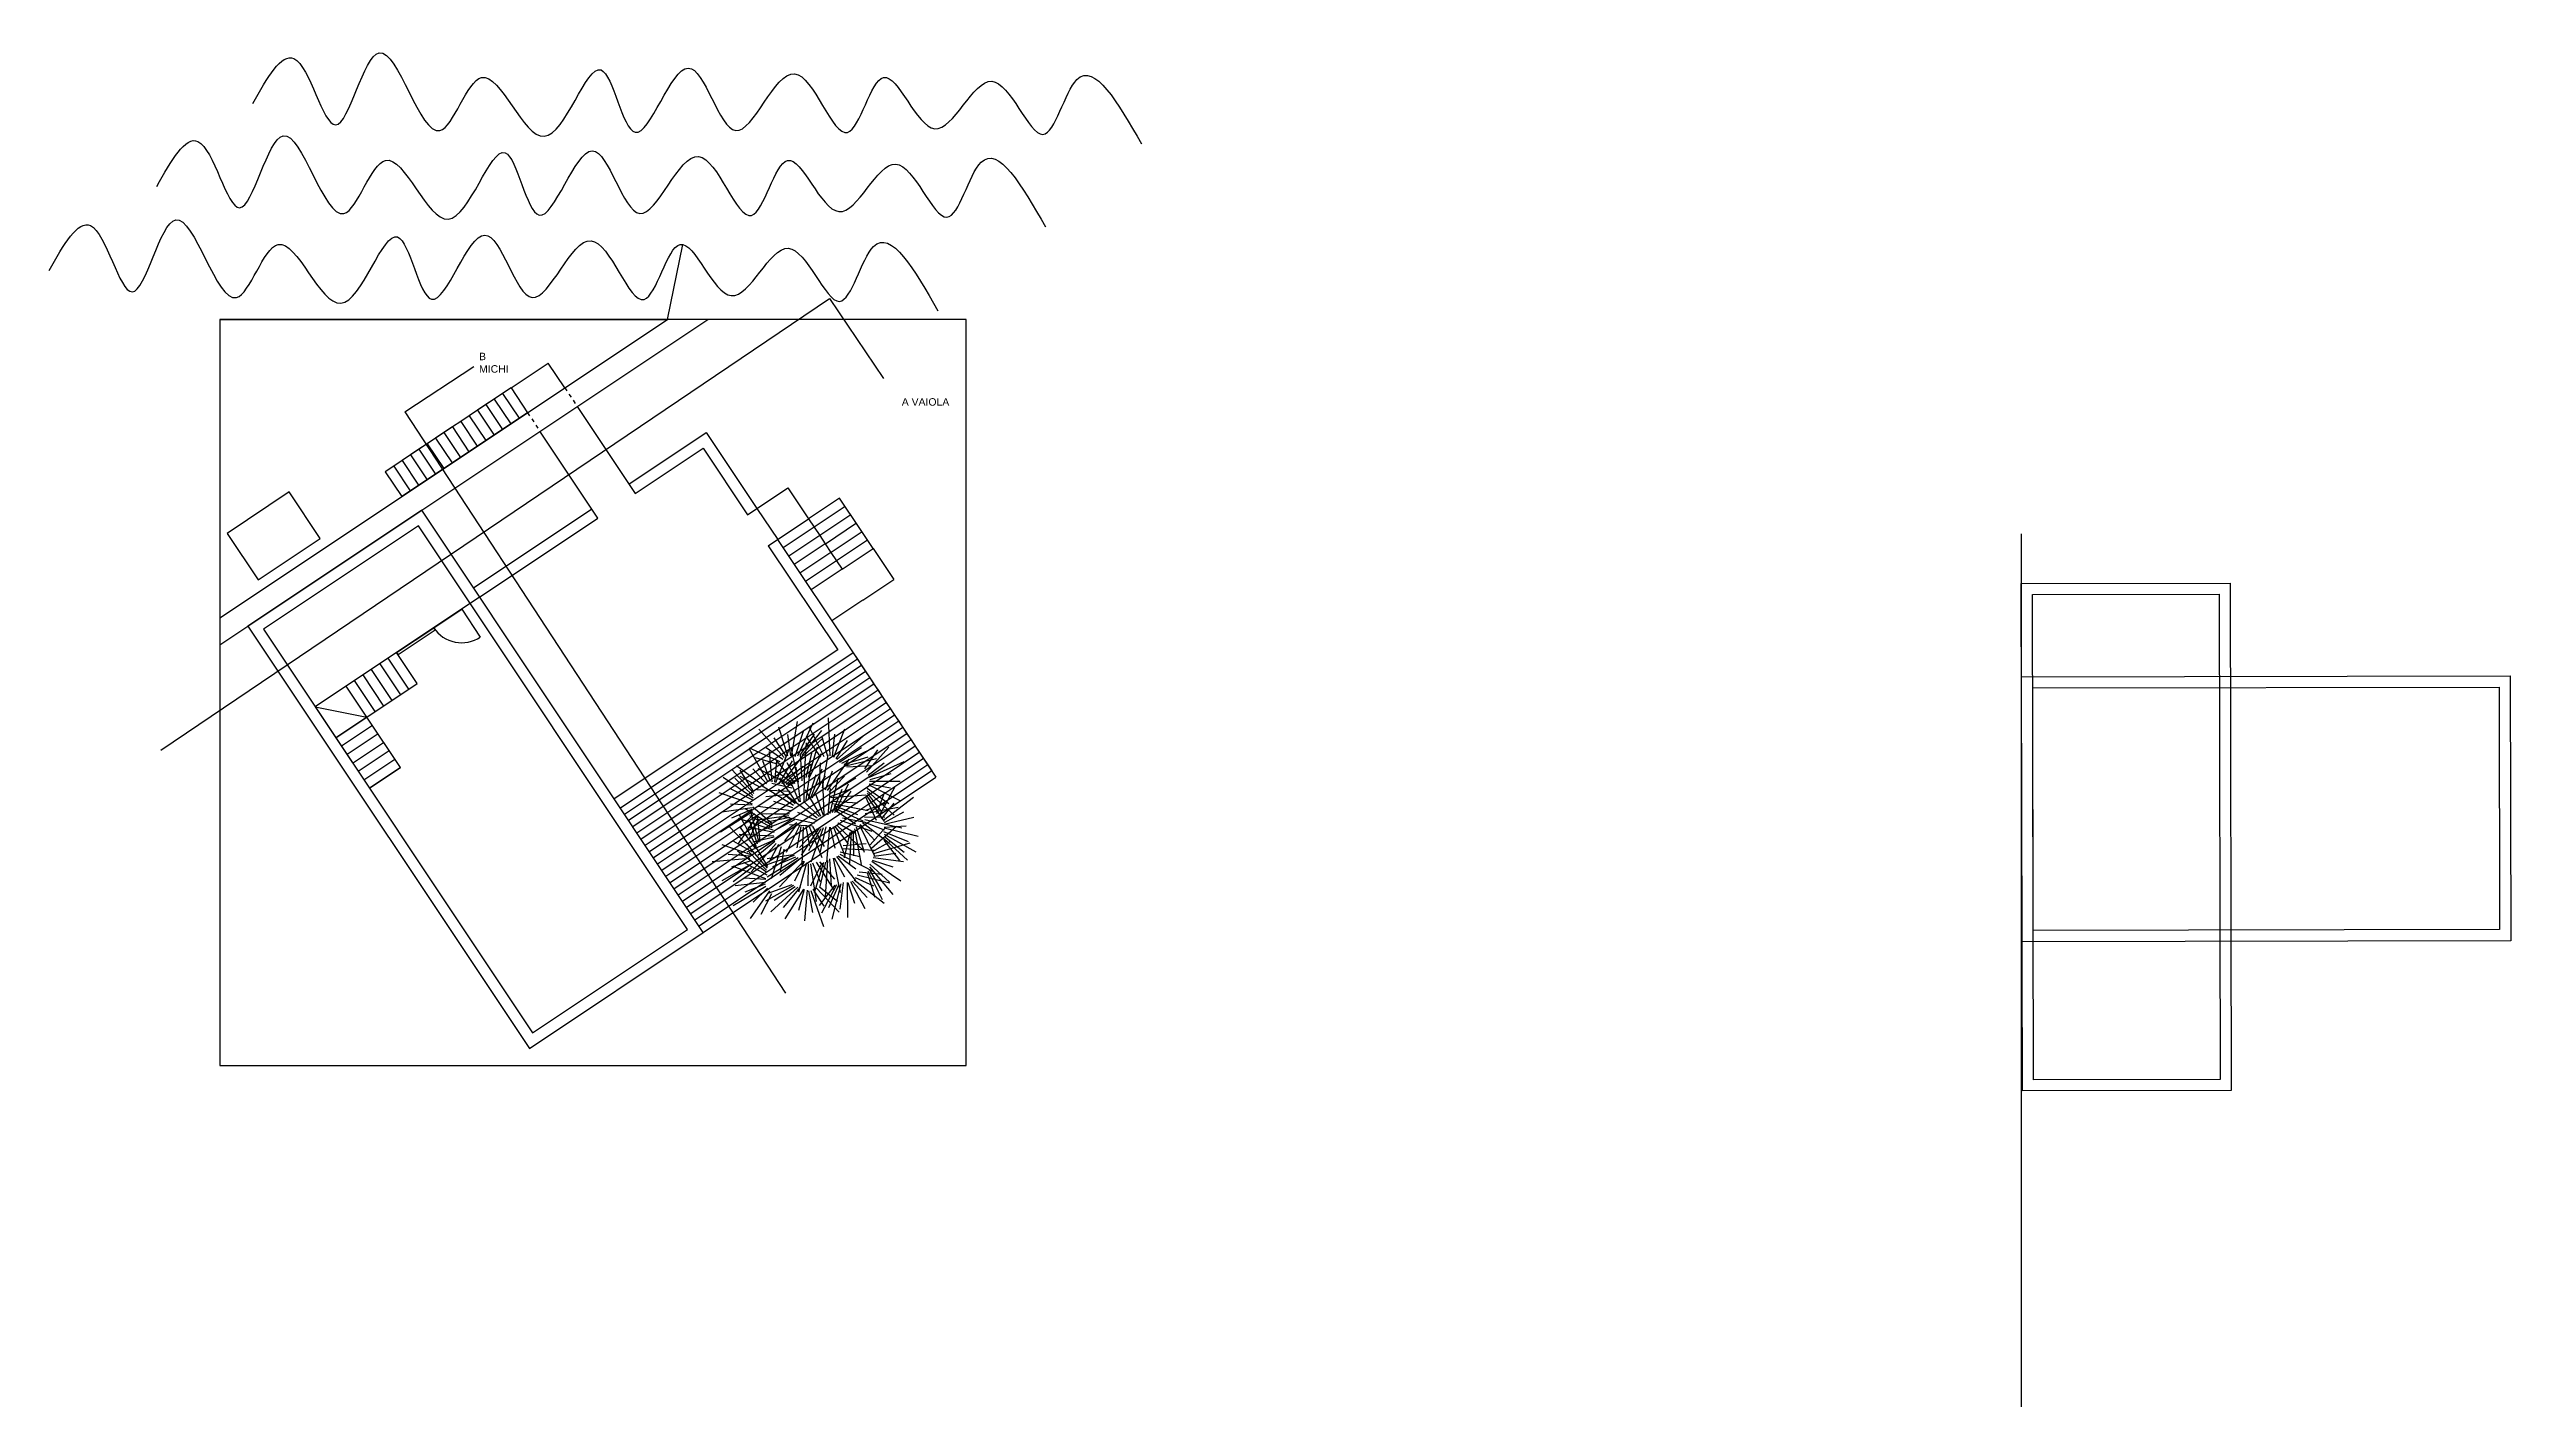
# Model space of a CAD drawing. Header units: inches. Extents: x -53 to 161, y -4 to 148.
# Drawn here: x 95.3 to 161.3, y 16.7 to 53.1 of the extents above; entities that cross this region are included whole.
import ezdxf

# ---------------------------------------------------------------- set-up
doc = ezdxf.new("R2010")
doc.units = ezdxf.units.IN
doc.header["$MEASUREMENT"] = 0
doc.linetypes.add('ACAD_ISO07W100', pattern=[3, 0, -3])
doc.linetypes.add('DOT2', pattern=[0.125, 0, -0.125])
doc.layers.add('PIANTE', color=7, linetype='Continuous', true_color=0x007a00)
doc.layers.add('PRIMOPIANO', color=151, linetype='Continuous')
doc.styles.get("Standard").update_dxf_attribs({"font": 'Arial.ttf'})

msp = doc.modelspace()

# ---------------------------------------------------------------- texts
at = {"char_height": 0.2, "attachment_point": 1}
for s, width, insert in [('B MICHI', 0.5568, (106.871, 44.951)), ('A VAIOLA', 3.49212, (118.202, 43.733))]:
    msp.add_mtext_dynamic_manual_height_columns(s, width=width, gutter_width=1, heights=[0], dxfattribs=dict(at, insert=insert))

# ---------------------------------------------------------------- blocks, each defined once
blk = doc.blocks.new('scale')
for p, q in [((32.529, 39.706), (33.529, 38.706)), ((33.529, 38.706), (33.529, 39.706)), ((33.799, 38.706), (33.799, 39.706)), ((34.069, 39.706), (34.069, 38.706)), ((34.339, 38.706), (34.339, 39.706)), ((34.609, 39.706), (34.609, 38.706)), ((34.879, 38.706), (34.879, 39.706)), ((33.529, 38.436), (32.529, 38.436)), ((34.069, 38.706), (34.069, 38.706)), ((33.529, 38.166), (32.529, 38.166)), ((32.529, 37.896), (33.529, 37.896)), ((33.529, 37.626), (32.529, 37.626)), ((32.529, 37.356), (33.529, 37.356)), ((33.528, 37.086), (32.529, 37.086))]:
    blk.add_line(p, q)
for points in [[(32.529, 38.706), (35.149, 38.706), (35.149, 39.706), (32.529, 39.706)], [(32.529, 37.086), (33.529, 37.086), (33.529, 38.706), (32.529, 38.706)]]:
    blk.add_lwpolyline(points, close=True)
blk = doc.blocks.new('albero')
for p, q in [((69.828, 34.754), (69.986, 35.68)), ((69.994, 34.761), (70.406, 35.646)), ((70.862, 34.76), (70.815, 35.777)), ((69.627, 34.716), (68.951, 35.476)), ((69.593, 34.661), (69.147, 34.973)), ((69.684, 34.747), (69.365, 35.243)), ((69.728, 34.746), (69.484, 35.528)), ((69.806, 34.755), (69.733, 35.333)), ((70.017, 34.065), (69.822, 34.983)), ((69.927, 34.74), (70.145, 35.421)), ((70.061, 34.781), (70.442, 35.335)), ((70.116, 34.768), (70.644, 35.44)), ((70.16, 34.767), (70.671, 35.229)), ((70.169, 34.132), (70.225, 35.107)), ((70.613, 34.725), (70.26, 35.232)), ((70.279, 34.184), (70.522, 35.003)), ((70.707, 34.732), (70.3, 35.533)), ((70.8, 34.739), (70.65, 35.262)), ((70.925, 34.749), (70.99, 35.335)), ((70.959, 34.72), (71.261, 35.481)), ((71.025, 34.678), (71.332, 35.173)), ((71.042, 34.664), (71.747, 35.283)), ((71.11, 34.59), (71.708, 34.982)), ((71.175, 34.564), (72.052, 34.993)), ((71.838, 34.322), (72.433, 34.995)), ((68.813, 33.749), (68.237, 34.38)), ((69.074, 33.958), (68.352, 34.493)), ((68.821, 33.792), (68.45, 34.372)), ((69.524, 34.597), (68.704, 34.963)), ((69.2, 34.052), (68.704, 34.941)), ((69.154, 34.006), (68.787, 34.407)), ((69.456, 34.532), (68.863, 34.704)), ((69.845, 33.955), (68.935, 34.412)), ((69.262, 34.071), (69.058, 34.624)), ((69.305, 34.06), (69.236, 34.876)), ((69.382, 34.052), (69.437, 34.631)), ((69.404, 34.046), (69.759, 34.915)), ((69.885, 34.005), (69.406, 34.348)), ((69.927, 34.02), (69.411, 34.657)), ((69.498, 34.011), (69.858, 34.628)), ((69.568, 34.016), (70.162, 34.791)), ((69.637, 34.022), (70.129, 34.48)), ((69.688, 33.997), (70.349, 34.539)), ((69.996, 34.057), (69.715, 34.567)), ((69.731, 33.987), (70.33, 34.327)), ((70.065, 33.523), (69.951, 34.455)), ((70.114, 34.088), (70.066, 34.801)), ((70.222, 33.577), (70.363, 34.543)), ((70.223, 34.175), (70.373, 34.831)), ((70.321, 34.199), (70.625, 34.817)), ((70.337, 33.619), (70.65, 34.414)), ((70.577, 33.952), (70.601, 34.569)), ((70.656, 33.901), (70.814, 34.786)), ((70.735, 33.851), (70.93, 34.358)), ((70.796, 33.83), (71.372, 34.67)), ((71.24, 34.538), (71.884, 34.729)), ((71.274, 34.493), (72.107, 34.683)), ((71.308, 34.464), (71.996, 34.502)), ((71.797, 34.406), (72.138, 34.921)), ((71.88, 34.237), (72.31, 34.569)), ((71.921, 34.188), (72.849, 34.607)), ((68.779, 33.462), (67.892, 33.771)), ((68.8, 33.627), (67.995, 34.18)), ((68.809, 33.558), (68.174, 33.885)), ((68.791, 33.697), (68.308, 34.164)), ((68.993, 33.91), (68.451, 34.206)), ((69.793, 33.806), (68.895, 33.844)), ((69.884, 33.429), (69.018, 33.964)), ((69.753, 33.721), (69.139, 33.662)), ((69.832, 33.891), (69.304, 34.016)), ((69.929, 33.475), (69.482, 33.859)), ((69.972, 33.487), (69.514, 34.166)), ((70.519, 33.087), (69.696, 33.686)), ((70.044, 33.518), (69.808, 34.05)), ((70.164, 33.538), (70.178, 34.253)), ((70.611, 33.138), (70.205, 33.85)), ((70.281, 33.616), (70.487, 34.256)), ((70.38, 33.631), (70.737, 34.22)), ((70.685, 33.164), (70.491, 33.713)), ((70.707, 33.168), (70.664, 34.106)), ((70.806, 33.175), (70.874, 33.887)), ((70.84, 33.783), (71.245, 34.211)), ((70.849, 33.74), (71.55, 34.165)), ((70.868, 33.209), (71.081, 34.162)), ((70.877, 33.666), (71.42, 33.876)), ((70.881, 33.645), (71.818, 33.714)), ((70.929, 33.244), (71.182, 33.866)), ((70.985, 33.243), (71.358, 34.012)), ((71.029, 33.251), (71.429, 33.811)), ((71.811, 33.664), (72.1, 33.038)), ((71.826, 33.706), (72.309, 33.002)), ((71.854, 33.755), (72.269, 33.226)), ((71.855, 33.895), (72.44, 33.483)), ((71.855, 33.825), (72.577, 33.167)), ((71.898, 33.985), (72.734, 33.558)), ((71.906, 34.006), (72.479, 33.903)), ((71.92, 34.083), (72.739, 34.083)), ((71.935, 34.125), (72.503, 34.281)), ((72.119, 33.215), (72.333, 33.794)), ((72.178, 33.142), (72.602, 33.934)), ((68.784, 33.258), (67.922, 32.717)), ((68.771, 33.362), (67.959, 33.251)), ((68.775, 33.441), (68.193, 33.464)), ((68.762, 33.319), (68.22, 33.087)), ((68.885, 33.137), (68.388, 32.389)), ((69.333, 32.769), (68.406, 33.076)), ((68.893, 32.33), (68.426, 33.187)), ((68.832, 33.215), (68.452, 32.827)), ((69.311, 32.89), (68.582, 33.336)), ((68.937, 33.059), (68.67, 32.502)), ((68.917, 32.396), (68.698, 33.031)), ((69.305, 32.833), (68.71, 33.147)), ((68.96, 32.432), (68.733, 33.256)), ((69.307, 32.934), (68.789, 33.387)), ((69.755, 33.154), (68.909, 33.035)), ((68.987, 32.467), (68.919, 33.153)), ((69.82, 33.285), (68.929, 33.401)), ((69.848, 33.075), (68.938, 32.722)), ((69.724, 33.185), (69.036, 33.206)), ((69.786, 33.107), (69.128, 32.971)), ((69.773, 33.204), (69.155, 33.198)), ((69.911, 33.043), (69.282, 32.704)), ((69.866, 33.367), (69.351, 33.537)), ((70.444, 32.949), (69.564, 33.132)), ((70.497, 33.027), (69.995, 33.236)), ((70.567, 33.13), (70.15, 33.547)), ((70.892, 33.545), (71.605, 33.497)), ((70.928, 33.485), (71.886, 33.298)), ((70.963, 33.425), (71.593, 33.189)), ((70.964, 33.368), (71.743, 33.017)), ((70.974, 33.325), (71.545, 32.94)), ((71.131, 33.031), (71.98, 32.737)), ((71.194, 33.101), (71.799, 32.981)), ((71.763, 32.994), (72.311, 32.775)), ((71.788, 33.117), (72.331, 33.122)), ((71.791, 33.052), (72.783, 32.826)), ((71.806, 33.209), (72.686, 33.387)), ((71.824, 33.301), (72.406, 33.506)), ((72.237, 33.069), (72.58, 33.491)), ((72.289, 33.031), (73.097, 33.65)), ((72.312, 32.928), (73.11, 33.115)), ((72.317, 32.972), (72.834, 33.254)), ((68.747, 32.107), (67.973, 32.375)), ((68.8, 32.192), (68.149, 32.87)), ((68.786, 32.175), (68.278, 32.46)), ((69.358, 32.605), (68.421, 32.655)), ((68.87, 32.264), (68.452, 32.844)), ((69.181, 31.75), (68.623, 32.397)), ((69.378, 32.507), (68.63, 32.173)), ((69.361, 32.705), (68.66, 32.843)), ((69.42, 32.41), (68.743, 31.65)), ((69.36, 32.583), (68.795, 32.444)), ((69.191, 31.794), (68.836, 32.384)), ((69.382, 32.463), (68.926, 32.089)), ((69.973, 32.964), (69.217, 32.407)), ((69.478, 32.382), (69.221, 31.904)), ((69.988, 32.948), (69.64, 32.482)), ((70.05, 32.901), (69.685, 32.168)), ((70.391, 32.872), (69.775, 32.913)), ((70.081, 32.869), (69.967, 32.291)), ((70.512, 32.806), (70.043, 32.302)), ((70.557, 32.809), (70.089, 32.094)), ((70.144, 32.853), (70.105, 31.836)), ((70.207, 32.868), (70.312, 32.335)), ((70.613, 32.801), (70.281, 32.216)), ((70.301, 32.868), (70.638, 32.035)), ((70.678, 32.827), (70.343, 31.91)), ((70.394, 32.867), (70.703, 32.332)), ((70.743, 32.853), (70.584, 32.156)), ((70.843, 32.848), (70.765, 31.912)), ((70.865, 32.849), (70.987, 32.28)), ((70.941, 32.865), (71.252, 32.107)), ((70.986, 32.867), (71.346, 32.401)), ((71.039, 32.904), (71.778, 32.204)), ((71.069, 32.961), (71.539, 32.689)), ((71.213, 32.359), (71.828, 32.413)), ((71.387, 32.701), (71.239, 32.028)), ((71.424, 32.726), (71.384, 31.872)), ((71.476, 32.747), (71.487, 32.075)), ((71.519, 32.803), (71.697, 31.843)), ((71.561, 32.858), (71.779, 32.178)), ((71.65, 32.904), (72.059, 32.059)), ((71.669, 32.917), (72.063, 32.489)), ((71.727, 32.969), (72.379, 32.474)), ((71.938, 32.371), (72.344, 32.836)), ((71.968, 32.282), (72.646, 32.871)), ((71.998, 32.193), (72.468, 32.465)), ((72.032, 32.138), (73.008, 32.43)), ((72.292, 32.73), (72.955, 32.463)), ((72.302, 32.495), (72.726, 31.952)), ((72.306, 32.54), (72.938, 31.964)), ((72.308, 32.662), (73.161, 32.187)), ((72.313, 32.828), (73.225, 32.603)), ((72.315, 32.85), (72.897, 32.881)), ((72.323, 32.593), (72.848, 32.174)), ((68.712, 32.008), (67.698, 31.916)), ((68.746, 31.855), (67.964, 31.413)), ((68.72, 32.072), (68.131, 32.111)), ((68.735, 31.948), (68.22, 31.775)), ((69.14, 31.465), (68.262, 31.797)), ((68.757, 31.761), (68.267, 31.386)), ((69.166, 31.629), (68.376, 32.203)), ((69.173, 31.56), (68.547, 31.904)), ((69.159, 31.699), (68.688, 32.178)), ((69.896, 32.085), (69.087, 31.81)), ((70.002, 32.024), (69.174, 31.508)), ((69.86, 32.11), (69.179, 32.002)), ((69.55, 32.322), (69.282, 31.465)), ((69.935, 32.044), (69.314, 31.788)), ((70.145, 31.939), (69.507, 31.25)), ((70.07, 32.005), (69.515, 31.554)), ((69.622, 32.262), (69.521, 31.653)), ((70.163, 31.926), (69.909, 31.403)), ((70.233, 31.891), (70.011, 31.103)), ((70.27, 31.866), (70.266, 31.277)), ((70.642, 31.886), (70.332, 31.27)), ((70.334, 31.862), (70.485, 30.855)), ((70.393, 31.889), (70.596, 31.384)), ((70.683, 31.9), (70.434, 31.083)), ((70.485, 31.905), (70.972, 31.151)), ((70.578, 31.922), (70.981, 31.455)), ((70.739, 31.909), (70.584, 31.254)), ((70.794, 31.952), (70.73, 30.977)), ((70.85, 31.995), (70.892, 31.282)), ((70.947, 32.018), (71.134, 31.097)), ((70.968, 32.025), (71.244, 31.513)), ((71.037, 32.061), (71.547, 31.421)), ((71.079, 32.076), (71.555, 31.729)), ((71.12, 32.126), (72.026, 31.661)), ((71.133, 32.189), (71.66, 32.06)), ((71.173, 32.274), (72.07, 32.229)), ((71.874, 31.673), (72.26, 30.911)), ((71.909, 31.717), (72.25, 31.138)), ((71.918, 31.787), (72.547, 31.039)), ((71.928, 31.856), (72.453, 31.371)), ((71.983, 31.94), (72.755, 31.406)), ((71.993, 31.96), (72.547, 31.782)), ((72.017, 32.034), (72.829, 31.925)), ((72.037, 32.074), (72.621, 32.153)), ((69.14, 31.261), (68.264, 30.742)), ((69.129, 31.365), (68.315, 31.275)), ((69.135, 31.443), (68.554, 31.482)), ((69.119, 31.322), (68.572, 31.104)), ((69.237, 31.137), (68.72, 30.402)), ((69.186, 31.216), (68.796, 30.839)), ((69.287, 31.058), (69.005, 30.508)), ((69.877, 31.282), (69.134, 30.862)), ((69.837, 31.3), (69.189, 31.067)), ((69.993, 31.243), (69.276, 30.581)), ((69.923, 31.25), (69.361, 30.882)), ((70.063, 31.236), (69.602, 30.69)), ((70.149, 31.186), (69.651, 30.39)), ((70.169, 31.177), (70.017, 30.615)), ((70.245, 31.156), (70.174, 30.34)), ((70.285, 31.138), (70.391, 30.558)), ((70.349, 31.146), (70.686, 30.185)), ((70.402, 31.183), (70.696, 30.726)), ((70.49, 31.217), (71.109, 30.566)), ((70.991, 31.292), (70.57, 30.747)), ((70.577, 31.25), (71.061, 30.866)), ((71.035, 31.299), (70.635, 30.544)), ((71.091, 31.296), (70.815, 30.684)), ((71.153, 31.328), (70.906, 30.384)), ((71.216, 31.36), (71.122, 30.652)), ((71.316, 31.364), (71.325, 30.425)), ((71.338, 31.368), (71.512, 30.812)), ((71.413, 31.39), (71.792, 30.664)), ((71.456, 31.397), (71.858, 30.965)), ((71.506, 31.438), (72.307, 30.81)), ((71.531, 31.498), (72.024, 31.271)), ((71.586, 31.573), (72.459, 31.359)), ((71.642, 31.649), (72.256, 31.586)), ((71.854, 31.633), (72.057, 30.975))]:
    blk.add_line(p, q)

# ---------------------------------------------------------------- linework, layer by layer
at = {"ltscale": 0.5}
for p, q in [((111.924, 45.846), (112.331, 47.852)), ((107.054, 43.561), (106.829, 43.411)), ((107.278, 43.711), (107.054, 43.561)), ((107.054, 43.561), (107.498, 42.895)), ((107.503, 43.861), (107.278, 43.711)), ((107.278, 43.711), (107.722, 43.045)), ((107.728, 44.01), (107.503, 43.861)), ((107.503, 43.861), (107.947, 43.195)), ((106.155, 42.962), (105.931, 42.812)), ((106.38, 43.112), (106.155, 42.962)), ((106.155, 42.962), (106.599, 42.296)), ((106.604, 43.262), (106.38, 43.112)), ((106.38, 43.112), (106.824, 42.446)), ((106.829, 43.411), (106.604, 43.262)), ((106.604, 43.262), (107.048, 42.596)), ((106.829, 43.411), (107.273, 42.746)), ((105.257, 42.363), (105.032, 42.213)), ((105.481, 42.513), (105.257, 42.363)), ((105.257, 42.363), (105.7, 41.697)), ((105.706, 42.662), (105.481, 42.513)), ((105.481, 42.513), (105.925, 41.847)), ((105.931, 42.812), (105.706, 42.662)), ((105.706, 42.662), (106.15, 41.997)), ((105.931, 42.812), (106.374, 42.147)), ((104.583, 41.914), (104.358, 41.764)), ((104.358, 41.764), (104.802, 41.098)), ((104.807, 42.063), (104.583, 41.914)), ((104.583, 41.914), (105.026, 41.248)), ((105.032, 42.213), (104.807, 42.063)), ((104.807, 42.063), (105.251, 41.398)), ((105.032, 42.213), (105.476, 41.548)), ((114.07, 40.609), (115.148, 41.331)), ((115.148, 41.331), (115.704, 40.501)), ((116.537, 41.053), (115.705, 40.499)), ((116.732, 40.762), (116.537, 41.053)), ((114.319, 40.776), (114.876, 39.945)), ((114.624, 39.777), (115.704, 40.501)), ((115.854, 40.276), (115.022, 39.722)), ((115.704, 40.501), (115.854, 40.276)), ((115.854, 40.276), (116.004, 40.052)), ((116.687, 40.829), (115.855, 40.274)), ((116.837, 40.604), (116.005, 40.049)), ((116.987, 40.38), (116.155, 39.825)), ((116.882, 40.537), (116.732, 40.762)), ((117.436, 39.706), (116.882, 40.537)), ((116.004, 40.052), (115.172, 39.497)), ((116.153, 39.827), (115.321, 39.272)), ((116.303, 39.602), (115.471, 39.048)), ((116.004, 40.052), (116.153, 39.827)), ((116.153, 39.827), (116.303, 39.602)), ((116.303, 39.602), (116.453, 39.378)), ((117.137, 40.155), (116.305, 39.6)), ((117.286, 39.93), (116.454, 39.375)), ((116.603, 39.153), (117.436, 39.706)), ((117.436, 39.706), (117.991, 38.874)), ((116.453, 39.378), (115.621, 38.823)), ((116.603, 39.153), (115.771, 38.598)), ((116.453, 39.378), (116.603, 39.153)), ((106.887, 38.402), (102.478, 35.462)), ((117.157, 38.321), (116.325, 37.766)), ((117.157, 38.321), (117.991, 38.874)), ((105.656, 37.581), (106.405, 38.081)), ((106.405, 38.081), (106.904, 37.332)), ((104.658, 36.915), (105.656, 37.581)), ((105.697, 37.52), (104.699, 36.854)), ((105.656, 37.581), (105.697, 37.52)), ((105.674, 37.555), (105.657, 37.581)), ((104.658, 36.915), (104.699, 36.854)), ((117.011, 36.738), (110.77, 32.578)), ((117.122, 36.572), (110.881, 32.412)), ((117.233, 36.405), (110.992, 32.245)), ((116.9, 36.905), (117.011, 36.738)), ((117.011, 36.738), (117.122, 36.572)), ((117.122, 36.572), (117.233, 36.405)), ((117.233, 36.405), (117.344, 36.239)), ((117.344, 36.239), (111.103, 32.079)), ((117.454, 36.073), (111.214, 31.912)), ((117.566, 35.906), (111.325, 31.746)), ((117.676, 35.74), (111.436, 31.58)), ((117.343, 36.239), (117.454, 36.073)), ((117.455, 36.073), (117.566, 35.906)), ((117.565, 35.906), (117.676, 35.74)), ((117.676, 35.74), (117.787, 35.573)), ((117.787, 35.573), (111.547, 31.413)), ((117.898, 35.407), (111.658, 31.247)), ((118.009, 35.241), (111.769, 31.08)), ((118.121, 35.075), (111.88, 30.914)), ((117.787, 35.573), (117.898, 35.407)), ((117.898, 35.407), (118.009, 35.241)), ((118.01, 35.241), (118.121, 35.075)), ((118.12, 35.074), (118.231, 34.908)), ((118.231, 34.908), (111.991, 30.747)), ((118.342, 34.741), (112.102, 30.581)), ((118.453, 34.575), (112.212, 30.415)), ((118.564, 34.409), (112.323, 30.248)), ((118.231, 34.908), (118.342, 34.741)), ((118.342, 34.741), (118.453, 34.575)), ((118.453, 34.575), (118.564, 34.409)), ((118.564, 34.409), (118.675, 34.242)), ((118.675, 34.242), (112.434, 30.082)), ((118.786, 34.076), (112.545, 29.915)), ((118.897, 33.909), (112.656, 29.749)), ((119.008, 33.743), (112.767, 29.583)), ((118.675, 34.242), (118.786, 34.076)), ((118.786, 34.076), (118.897, 33.909)), ((118.897, 33.909), (119.008, 33.743))]:
    msp.add_line(p, q, dxfattribs=at)
at = {"color": 6}
for p, q in [((98.343, 34.303), (116.265, 46.401)), ((116.265, 46.401), (117.711, 44.26)), ((104.878, 43.371), (106.735, 44.586)), ((104.878, 43.371), (115.081, 27.786))]:
    msp.add_line(p, q, dxfattribs=at)
for p, q in [((99.924, 45.846), (111.924, 45.846)), ((99.924, 45.846), (99.924, 37.846)), ((99.924, 37.846), (111.924, 45.846)), ((99.924, 37.125), (113.005, 45.846)), ((107.728, 44.01), (108.726, 44.676)), ((109.17, 44.01), (108.726, 44.676)), ((107.728, 44.01), (104.358, 41.764)), ((107.728, 44.01), (108.172, 43.345)), ((108.172, 43.345), (104.802, 41.098)), ((109.503, 43.511), (111.056, 41.181)), ((110.058, 40.516), (108.504, 42.846)), ((110.89, 41.431), (112.961, 42.812)), ((111.056, 41.181), (112.878, 42.396)), ((112.878, 42.396), (114.07, 40.609)), ((112.961, 42.812), (114.319, 40.776)), ((104.358, 41.764), (104.802, 41.098)), ((106.721, 38.652), (109.891, 40.765)), ((106.887, 38.402), (110.058, 40.516)), ((114.624, 39.777), (116.484, 36.988)), ((114.873, 39.944), (116.9, 36.905)), ((148.213, 40.1), (148.213, 16.705)), ((116.484, 36.988), (110.493, 32.994)), ((116.9, 36.905), (110.659, 32.744)), ((116.9, 36.905), (119.118, 33.579)), ((112.878, 29.416), (119.118, 33.579))]:
    msp.add_line(p, q)
at = {"linetype": 'ACAD_ISO07W100', "ltscale": 30}
for p, q in [((109.17, 44.01), (109.503, 43.511)), ((108.172, 43.345), (108.504, 42.846))]:
    msp.add_line(p, q, dxfattribs=at)
at = {"linetype": 'ACAD_ISO07W100'}
msp.add_line((109.17, 44.01), (109.503, 43.511), dxfattribs=at)
at = {"linetype": 'DOT2', "ltscale": 0.5}
for p, q in [((109.17, 44.01), (109.503, 43.511)), ((108.172, 43.345), (108.504, 42.846))]:
    msp.add_line(p, q, dxfattribs=at)
for points in [[(99.924, 25.846), (119.924, 25.846), (119.924, 45.846), (99.924, 45.846)], [(105.334, 40.732), (100.675, 37.626), (108.219, 26.31), (112.878, 29.416)], [(105.251, 40.316), (101.091, 37.543), (108.302, 26.726), (112.462, 29.499)], [(148.213, 38.767), (153.813, 38.779), (153.841, 25.179), (148.241, 25.167)], [(148.514, 38.468), (153.514, 38.478), (153.541, 25.478), (148.541, 25.468)], [(148.233, 29.167), (148.218, 36.267), (161.318, 36.294), (161.333, 29.194)], [(148.532, 29.468), (148.519, 35.968), (161.019, 35.993), (161.032, 29.493)]]:
    msp.add_lwpolyline(points, close=True)
at = {"ltscale": 0.5}
msp.add_arc((106.405, 38.081), 0.9, 213.69007, 303.69007, dxfattribs=at)
for points in [[(100.803, 51.631), (101.907, 52.835), (103.025, 51.057), (104.194, 52.987), (105.821, 50.904), (106.939, 52.327), (108.616, 50.752), (110.141, 52.53), (111.054, 50.86), (112.479, 52.581), (113.75, 50.904), (115.326, 52.428), (116.749, 50.854), (117.715, 52.327), (119.087, 50.955), (120.612, 52.225), (121.984, 50.803), (122.899, 52.276), (124.627, 50.549)], [(98.23, 49.41), (99.334, 50.614), (100.452, 48.836), (101.621, 50.766), (103.248, 48.683), (104.366, 50.106), (106.043, 48.531), (107.568, 50.309), (108.481, 48.639), (109.906, 50.36), (111.177, 48.683), (112.753, 50.207), (114.176, 48.632), (115.142, 50.106), (116.514, 48.734), (118.039, 50.004), (119.411, 48.582), (120.326, 50.055), (122.054, 48.328)], [(95.349, 47.156), (96.453, 48.36), (97.571, 46.582), (98.74, 48.513), (100.367, 46.43), (101.485, 47.852), (103.162, 46.278), (104.687, 48.055), (105.6, 46.386), (107.025, 48.106), (108.296, 46.43), (109.872, 47.954), (111.295, 46.379), (112.261, 47.852), (113.633, 46.481), (115.158, 47.751), (116.53, 46.328), (117.445, 47.801), (119.173, 46.074)]]:
    msp.add_spline(points, degree=3, dxfattribs=at)
at = {"layer": 'PRIMOPIANO'}
for p, q in [((101.779, 41.22), (100.115, 40.111)), ((102.611, 39.972), (101.779, 41.22)), ((100.115, 40.111), (100.946, 38.863)), ((100.946, 38.863), (102.611, 39.972))]:
    msp.add_line(p, q, dxfattribs=at)

# ---------------------------------------------------------------- block references
at = {"rotation": 33.6785382435294}
msp.add_blockref('scale', (97.426, -15.618), dxfattribs=at)
at = {"layer": 'PIANTE'}
msp.add_blockref('albero', (45.419, -0.61), dxfattribs=at)

msp.set_redraw_order([(e.dxf.handle, doc.entitydb.next_handle()) for e in msp.query("TEXT MTEXT ATTDEF DIMENSION ARC_DIMENSION")])  # texts and dimensions are drawn at this point

doc.saveas('drawing.dxf')
